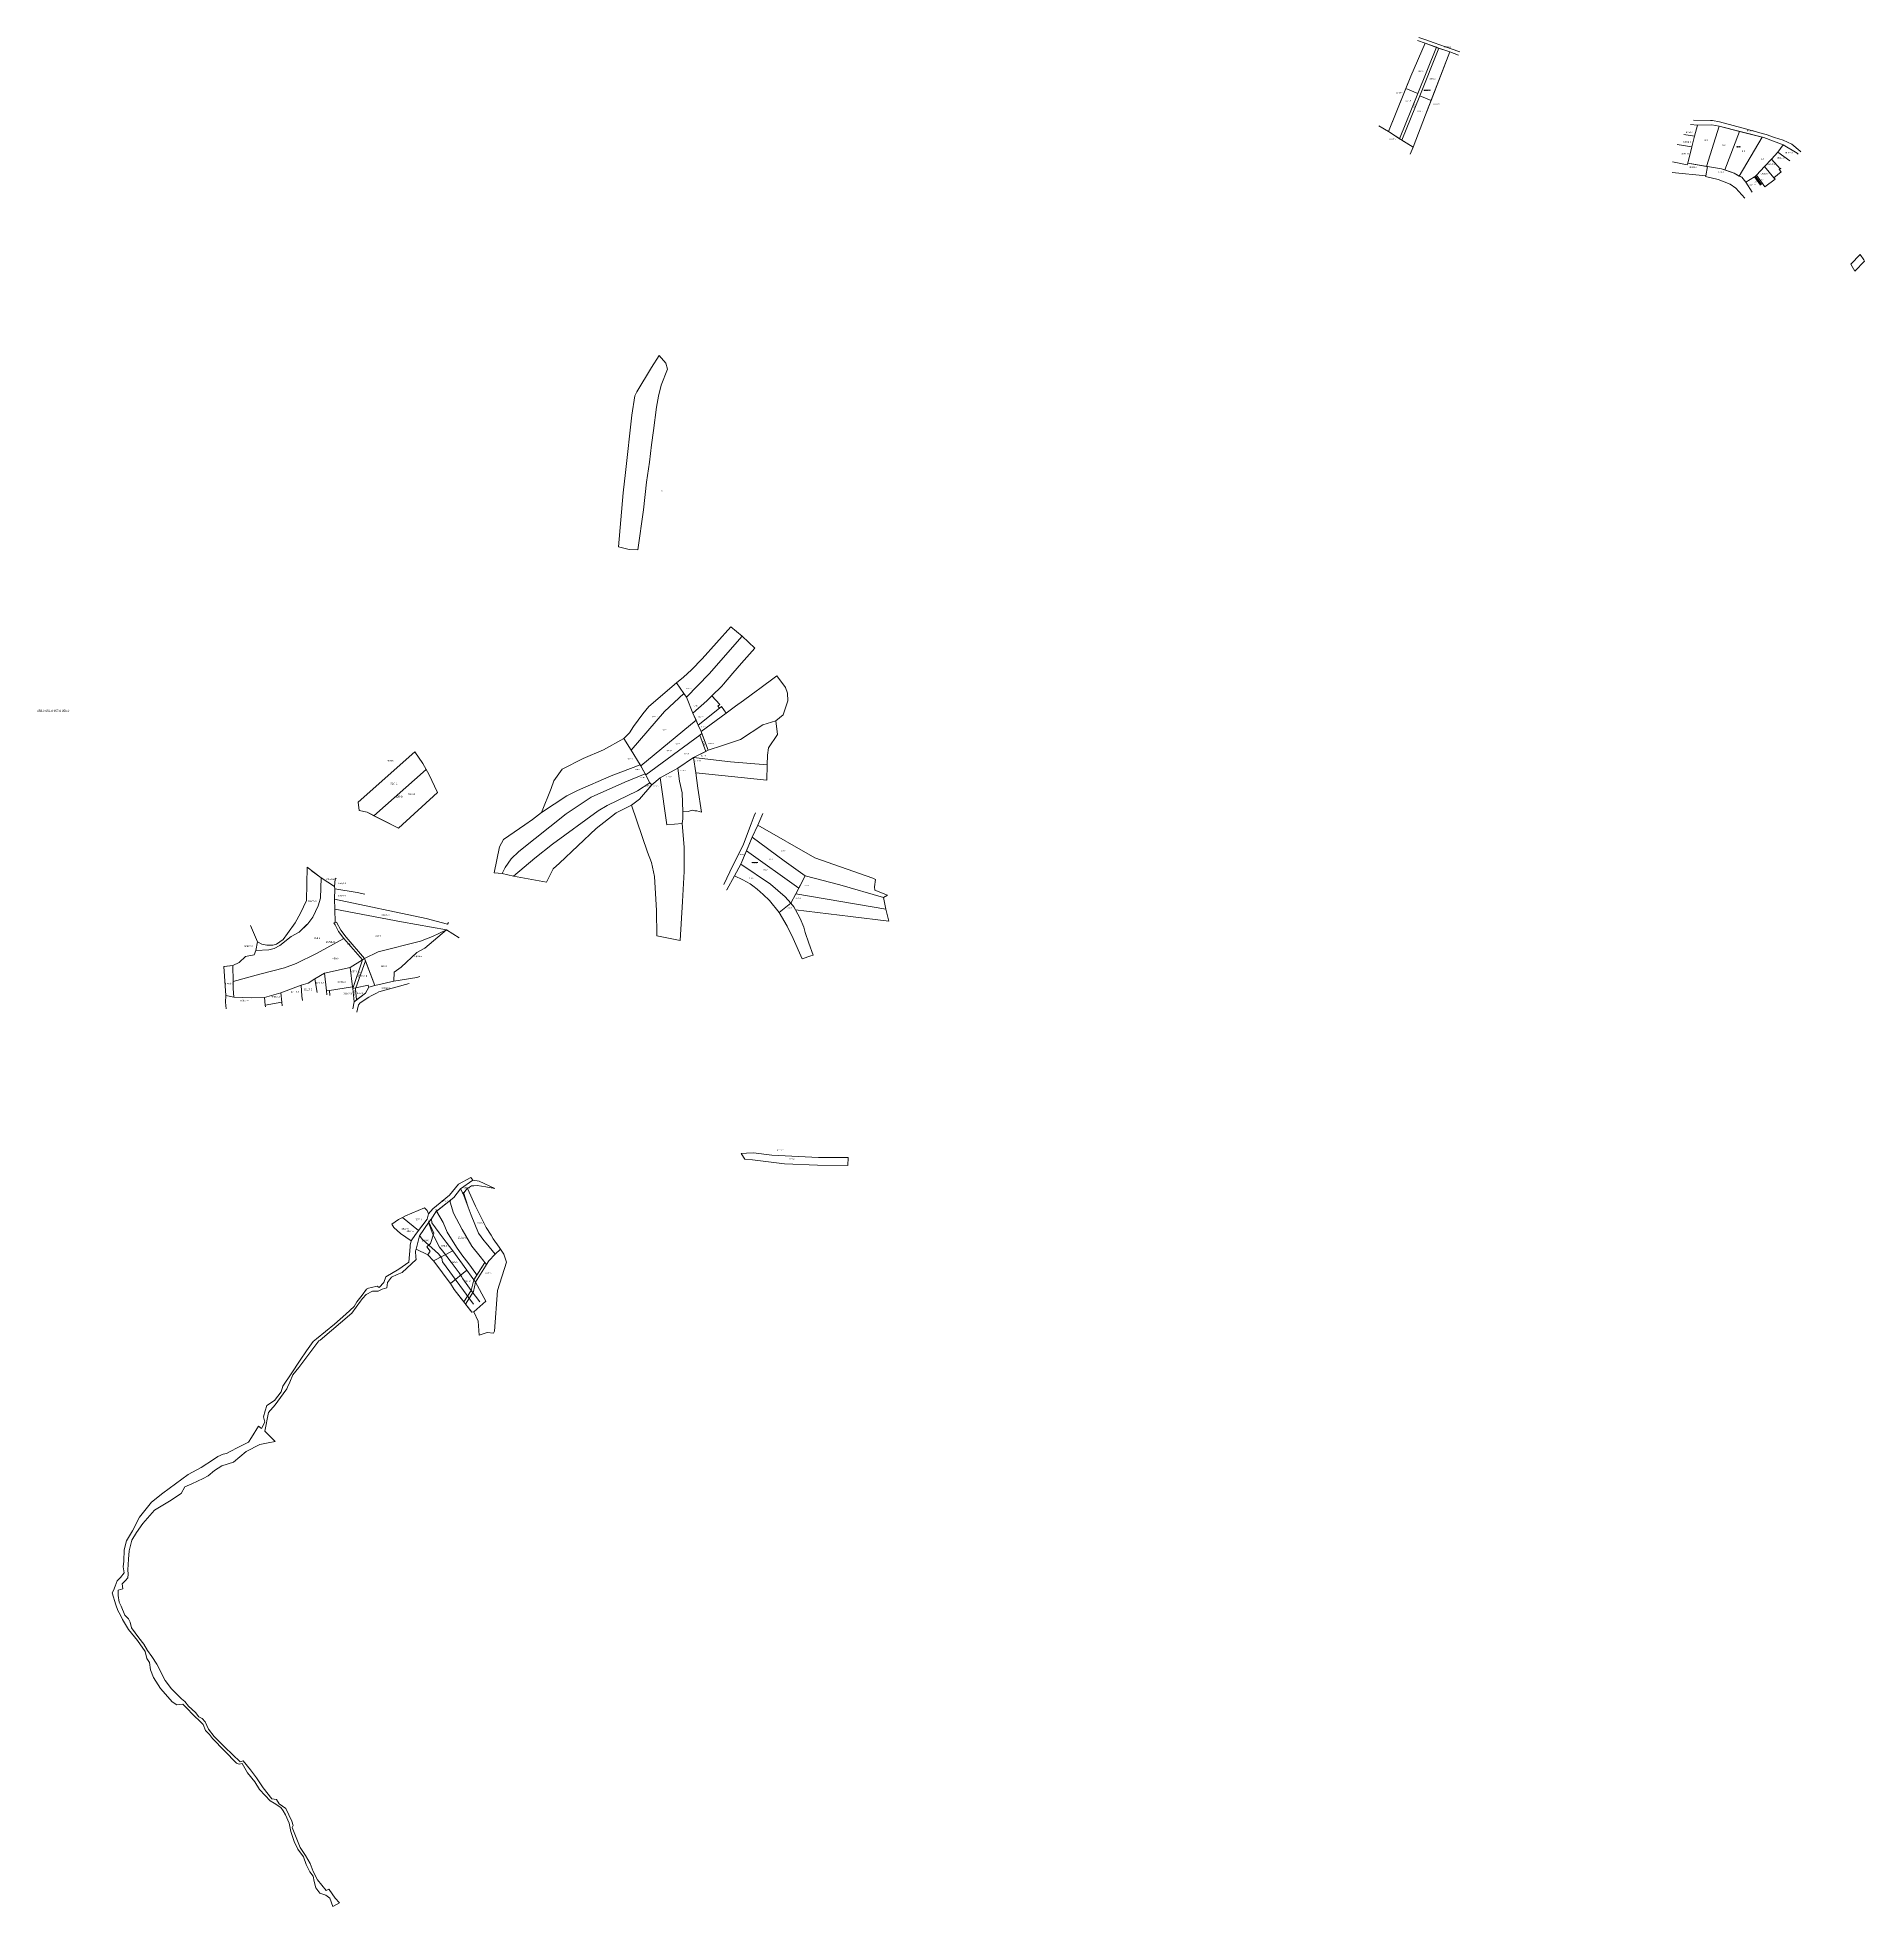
# Model space of a CAD drawing. Header units: metres. Extents: x 7509010 to 7511825, y 4688301 to 4691181.
import ezdxf
from ezdxf.enums import TextEntityAlignment as Align

# ---------------------------------------------------------------- set-up
doc = ezdxf.new("R2010")
doc.units = ezdxf.units.M
doc.layers.get('0').update_dxf_attribs({"lineweight": 0})
for name, color, linetype, lineweight in [('nr parc fqinj', 8, 'Continuous', 0), ('Nr Parceles Baze', 7, 'Continuous', 0), ('Nr-Ri', 1, 'Continuous', 0), ('Par-Re', 1, 'Continuous', 0), ('parc baze poligon', 7, 'Continuous', 0), ('parc fqinje', 8, 'Continuous', 0)]:
    doc.layers.add(name, color=color, linetype=linetype, lineweight=lineweight)
doc.styles.get("Standard").update_dxf_attribs({"font": 'arial.ttf'})

# ---------------------------------------------------------------- blocks, each defined once
blk = doc.blocks.new('ACMAP_ANN_TEMPLATE_PIN-SUN')
blk.add_attdef('PIN', text='', height=2).set_placement((366708.2, 310584.2), align=Align.MIDDLE)

msp = doc.modelspace()

# ---------------------------------------------------------------- linework, layer by layer
at = {"flags": 128}
for points in [[(7511818.8, 4690846.7), (7511824, 4690838.7), (7511825.5, 4690836.4), (7511810.6, 4690821.2), (7511804.4, 4690832), (7511818.8, 4690846.7)], [(7509679, 4689216.6), (7509669.4, 4689229.1)]]:
    msp.add_lwpolyline(points, dxfattribs=at)
at = {"layer": 'Par-Re', "flags": 128}
for points in [[(7511112.3, 4691023.1), (7511110.6, 4691024.2), (7511108.9, 4691025.3), (7511137.1, 4691094.8), (7511165.5, 4691166.2), (7511167.4, 4691165.5), (7511169.3, 4691164.9), (7511139.9, 4691091.2)], [(7511165.5, 4691166.2), (7511148, 4691172.3), (7511126.4, 4691121.5), (7511118.6, 4691102.4), (7511137.1, 4691094.8)], [(7511186.4, 4691158.9), (7511169.3, 4691164.9), (7511139.9, 4691091.2), (7511157.6, 4691084.3)], [(7511137.1, 4691094.8), (7511118.6, 4691102.4), (7511091.5, 4691036.4), (7511108.9, 4691025.3)], [(7511148.8, 4691061.8), (7511157.6, 4691084.3), (7511139.9, 4691091.2), (7511112.3, 4691023.1), (7511129.7, 4691012)], [(7511601.1, 4691044.5), (7511589.8, 4691046.7), (7511567.8, 4691046), (7511563.4, 4691029), (7511559.2, 4691012.6), (7511552.8, 4690987.7), (7511581.7, 4690982.5)], [(7511632.8, 4691036.5), (7511601.2, 4691044.5), (7511601.1, 4691044.5), (7511581.7, 4690982.5), (7511583.2, 4690982.2), (7511605, 4690978.9), (7511610, 4690977.1)], [(7511667.5, 4691027.7), (7511632.8, 4691036.5), (7511610, 4690977.1), (7511624.2, 4690971.9), (7511632.3, 4690967.7)], [(7511682.1, 4690993.9), (7511691.7, 4691004.3), (7511700.1, 4691015.7), (7511670.1, 4691027.1), (7511667.5, 4691027.7), (7511632.3, 4690967.7), (7511636.1, 4690965.8), (7511642.3, 4690958.5), (7511655.7, 4690966.4), (7511657.4, 4690967.4), (7511658.7, 4690968.9), (7511671.1, 4690982.2)], [(7509952.8, 4690526.9), (7509955.7, 4690553.6), (7509958.8, 4690575.7), (7509963.7, 4690611.3), (7509966.9, 4690628.5), (7509970.6, 4690645.6), (7509980.8, 4690670.1), (7509977.8, 4690679.5), (7509967.8, 4690691.1), (7509956.2, 4690672.7), (7509933.2, 4690635.2), (7509930.1, 4690629), (7509925.9, 4690599), (7509915.8, 4690510.6), (7509912.3, 4690479.7), (7509905.3, 4690396.3), (7509921.6, 4690392.1), (7509935, 4690391.8), (7509943.6, 4690453.3), (7509948.3, 4690495.7)], [(7509608.6, 4690053.3), (7509603.4, 4690062.5), (7509591.2, 4690080.3), (7509504.1, 4690002.8), (7509505.5, 4689989.8), (7509517.7, 4689987.3), (7509528.3, 4689981.8)], [(7509626.2, 4690017.6), (7509612.6, 4690046.1), (7509608.6, 4690053.3), (7509528.3, 4689981.8), (7509566, 4689962.5)], [(7510102.4, 4689927.8), (7510093.7, 4689907), (7510139.3, 4689876.3), (7510161.9, 4689857), (7510170.7, 4689847.2), (7510178.2, 4689861.5), (7510182.9, 4689870.3)], [(7510160.6, 4689912.2), (7510111.1, 4689948.7), (7510102.4, 4689927.8), (7510182.9, 4689870.3), (7510192.9, 4689889.2)], [(7509701.6, 4689290.2), (7509699, 4689293.5), (7509697.5, 4689295.2), (7509691.7, 4689302.4), (7509679.1, 4689318.6), (7509664, 4689344.2), (7509651, 4689369.2), (7509645.9, 4689386.6), (7509646.3, 4689389.5), (7509651.5, 4689393.5), (7509661.4, 4689406.9), (7509665.6, 4689399.2), (7509673.5, 4689378.4), (7509678, 4689366.5), (7509689.1, 4689338.4), (7509697.7, 4689327.2), (7509701, 4689323.3), (7509714.8, 4689306), (7509705.2, 4689296)], [(7509686.9, 4689273.9), (7509685.3, 4689276.3), (7509674.4, 4689291.4), (7509663.6, 4689305.4), (7509655.3, 4689317.2), (7509641.2, 4689340.1), (7509634.8, 4689354.8), (7509624.7, 4689372.7), (7509646.3, 4689389.5), (7509645.9, 4689386.6), (7509651, 4689369.2), (7509664, 4689344.2), (7509679.1, 4689318.6), (7509691.7, 4689302.4), (7509697.5, 4689295.2), (7509699, 4689293.5)], [(7509673.5, 4689378.4), (7509666, 4689401.3), (7509664.8, 4689400.7), (7509665.6, 4689399.2)], [(7509572.1, 4689362.8), (7509566, 4689359.6), (7509555.6, 4689352.2), (7509559.1, 4689347.1), (7509569.1, 4689338.3), (7509585.5, 4689326.6), (7509592.5, 4689336.4), (7509597.1, 4689342.6)], [(7509610.1, 4689359.9), (7509612.5, 4689368.4), (7509610.1, 4689373.3), (7509606.2, 4689377.4), (7509577, 4689365.3), (7509572.1, 4689362.8), (7509597.1, 4689342.6)], [(7509677.8, 4689250.3), (7509666.8, 4689232.5), (7509651.8, 4689252), (7509646.2, 4689260.8), (7509639.4, 4689269.9), (7509628.2, 4689285.1), (7509620.1, 4689296), (7509611.5, 4689305), (7509593.3, 4689314), (7509598.4, 4689334.7), (7509612.7, 4689355.5), (7509612.9, 4689355.8), (7509613.4, 4689352.4), (7509618.7, 4689338.3), (7509620.9, 4689332.7), (7509629.2, 4689317.2), (7509633.7, 4689311.5), (7509647.2, 4689293.7), (7509659.3, 4689277.4), (7509663.3, 4689271.6), (7509665.4, 4689268.4)], [(7509677.8, 4689250.3), (7509682.3, 4689266.4), (7509682.3, 4689266.4), (7509686.9, 4689273.9), (7509685.3, 4689276.3), (7509674.4, 4689291.4), (7509663.6, 4689305.4), (7509655.3, 4689317.2), (7509641.2, 4689340.1), (7509634.8, 4689354.8), (7509624.7, 4689372.7), (7509623.5, 4689371.7), (7509616.8, 4689360.7), (7509612.9, 4689355.8), (7509613.4, 4689352.4), (7509618.7, 4689338.3), (7509620.9, 4689332.7), (7509629.2, 4689317.2), (7509633.7, 4689311.5), (7509647.2, 4689293.7), (7509659.3, 4689277.4), (7509663.3, 4689271.6), (7509665.4, 4689268.4), (7509677.8, 4689250.3)]]:
    msp.add_lwpolyline(points, close=True, dxfattribs=at)
for points in [[(7511146.3, 4691099.9), (7511156.3, 4691099.9)], [(7511628, 4691012.8), (7511634.4, 4691012.8)], [(7509528.3, 4689981.8), (7509608.6, 4690053.3)], [(7510110.8, 4689909.8), (7510119.8, 4689909.8)], [(7509691.5, 4689232.9), (7509677.8, 4689250.3), (7509665.4, 4689268.4), (7509663.3, 4689271.6), (7509659.3, 4689277.4), (7509647.2, 4689293.7), (7509633.7, 4689311.5), (7509629.2, 4689317.2), (7509620.9, 4689332.7), (7509618.7, 4689338.3), (7509613.4, 4689352.4), (7509612.7, 4689357.6)], [(7509687, 4689273.7), (7509685.3, 4689276.3), (7509674.4, 4689291.4), (7509663.6, 4689305.4), (7509655.3, 4689317.2), (7509641.2, 4689340.1), (7509634.8, 4689354.8), (7509623.5, 4689374.8)], [(7509666.8, 4689232.5), (7509677.8, 4689250.3), (7509682.3, 4689266.4), (7509699, 4689293.5)], [(7509699, 4689293.5), (7509682.3, 4689266.4)], [(7509684.8, 4689263), (7509681.5, 4689248.7), (7509669.4, 4689229.1)]]:
    msp.add_lwpolyline(points, dxfattribs=at)
at = {"layer": 'Par-Re'}
msp.add_lwpolyline([(7510024.6, 4690129.4), (7510019.8, 4690140), (7510009.7, 4690164.8), (7510005.9, 4690170.1), (7509975.8, 4690142.7), (7509924.4, 4690083), (7509938.3, 4690060.5), (7509939.3, 4690058.8), (7510024.6, 4690129.4)], dxfattribs=at)
for points in [[(7510024.6, 4690129.4), (7509939.3, 4690058.8), (7509946.4, 4690046.7), (7509947.4, 4690044.7), (7510030.3, 4690106.3), (7510033.6, 4690108.7), (7510032.6, 4690111.6), (7510028, 4690121.7)], [(7510030.3, 4690106.3), (7509947.4, 4690044.7), (7509953.5, 4690032.8), (7509956.4, 4690029.5), (7509969.1, 4690040.2), (7509996.4, 4690055.3), (7510020.9, 4690071.8), (7510039.9, 4690081.1)], [(7510033.6, 4690108.7), (7510030.3, 4690106.3), (7510039.9, 4690081.1), (7510043.5, 4690082.8)]]:
    msp.add_lwpolyline(points, close=True, dxfattribs=at)
at = {"layer": 'Par-Re', "linetype": 'Continuous'}
for points in [[(7509320.4, 4689755.9), (7509310.6, 4689751.2), (7509311.2, 4689726.6), (7509311.2, 4689726.6), (7509352.3, 4689737.6), (7509390.4, 4689747.7), (7509408.6, 4689754.2), (7509439.5, 4689769.5), (7509482, 4689792.5), (7509473.7, 4689803.6), (7509468.3, 4689813.5), (7509466.6, 4689816.8), (7509468.6, 4689817.3), (7509468, 4689838), (7509467.6, 4689853.5), (7509467.8, 4689869.1), (7509467.6, 4689872.9), (7509447, 4689886.4), (7509446, 4689855), (7509442.5, 4689842.9), (7509433.8, 4689825.8), (7509426.5, 4689815.5), (7509424.5, 4689813.5), (7509413, 4689802.5), (7509400.9, 4689795.8), (7509383.4, 4689781.8), (7509374.3, 4689777.2), (7509366.1, 4689775), (7509346.1, 4689774.2), (7509343.7, 4689767.3), (7509330.5, 4689764.8)], [(7509468.6, 4689817.3), (7509468, 4689838)], [(7509311.2, 4689726.6), (7509352.3, 4689737.6), (7509390.4, 4689747.7), (7509408.6, 4689754.2), (7509439.5, 4689769.5), (7509482, 4689792.5)]]:
    msp.add_lwpolyline(points, dxfattribs=at)
for points in [[(7509599.8, 4689788.8), (7509618.7, 4689795.7), (7509639.8, 4689805.8), (7509639.8, 4689805.8), (7509570.9, 4689818.6), (7509468, 4689838), (7509468.6, 4689817.3), (7509470.5, 4689817.9), (7509477.2, 4689805.5), (7509485.2, 4689794.9), (7509513.8, 4689761.9), (7509534.5, 4689772.3)], [(7509482, 4689792.5), (7509510.4, 4689759.7), (7509491.7, 4689747.9), (7509452.2, 4689739.1), (7509437.3, 4689730.6), (7509426.8, 4689724), (7509416.2, 4689720.6), (7509384.9, 4689709.1), (7509359.5, 4689701.9), (7509340.2, 4689701.4), (7509312.3, 4689702.4), (7509311.5, 4689715.5), (7509311.2, 4689726.6), (7509352.3, 4689737.6), (7509390.4, 4689747.7), (7509408.6, 4689754.2), (7509439.5, 4689769.5)], [(7509570.2, 4689748.7), (7509594.1, 4689771.1), (7509606.5, 4689777.9), (7509639.8, 4689805.8), (7509618.7, 4689795.7), (7509599.8, 4689788.8), (7509534.5, 4689772.3), (7509513.8, 4689761.9), (7509529.8, 4689720.1), (7509559, 4689726.9), (7509559.4, 4689740.6)], [(7509510.4, 4689759.7), (7509491.7, 4689747.9), (7509495.2, 4689718), (7509495.5, 4689715.8)], [(7509515.3, 4689758.1), (7509513.8, 4689761.9), (7509510.4, 4689759.8), (7509495.5, 4689715.8), (7509500.1, 4689716.7)], [(7509515.3, 4689758.1), (7509500.1, 4689716.7), (7509519.4, 4689720.7), (7509519.5, 4689720.5), (7509520.2, 4689717.7), (7509529.8, 4689720.1)], [(7509499.6, 4689715.3), (7509500.1, 4689716.7), (7509495.5, 4689715.8), (7509497.5, 4689695.3), (7509501.3, 4689698.1)], [(7509520.2, 4689717.7), (7509519.5, 4689720.5), (7509519.4, 4689720.7), (7509500.1, 4689716.7), (7509499.6, 4689715.3), (7509501.3, 4689698.1), (7509515.1, 4689708.5)]]:
    msp.add_lwpolyline(points, close=True, dxfattribs=at)
at = {"layer": 'Par-Re', "elevation": 654.4, "flags": 128}
msp.add_lwpolyline([(7509598.5, 4689334.8), (7509602.5, 4689329.2), (7509627.8, 4689306.7), (7509633.1, 4689299.8), (7509634, 4689294.2), (7509681.7, 4689229)], dxfattribs=at)
at = {"layer": 'parc baze poligon'}
for points in [[(7511186.4, 4691158.9), (7511148.8, 4691061.8), (7511129.7, 4691012), (7511110.6, 4691024.2), (7511091.5, 4691036.4), (7511126.4, 4691121.5), (7511148, 4691172.3), (7511167.4, 4691165.5)], [(7509495.5, 4689715.8), (7509495.2, 4689718), (7509491.7, 4689747.9), (7509452.2, 4689739.1), (7509437.3, 4689730.6), (7509426.8, 4689724), (7509416.2, 4689720.6), (7509384.9, 4689709.1), (7509359.5, 4689701.9), (7509340.2, 4689701.4), (7509312.3, 4689702.4), (7509311.5, 4689715.5), (7509311.2, 4689726.6), (7509310.6, 4689751.2), (7509320.4, 4689755.9), (7509330.5, 4689764.8), (7509343.7, 4689767.3), (7509346.1, 4689774.2), (7509366.1, 4689775), (7509374.3, 4689777.2), (7509383.4, 4689781.8), (7509400.9, 4689795.8), (7509413, 4689802.5), (7509426.5, 4689815.5), (7509433.8, 4689825.8), (7509442.5, 4689842.9), (7509446, 4689855), (7509447, 4689886.4), (7509467.6, 4689872.9), (7509467.8, 4689869.1), (7509467.6, 4689853.5), (7509468, 4689838), (7509570.9, 4689818.6), (7509639.8, 4689805.8), (7509606.5, 4689777.9), (7509594.1, 4689771.1), (7509570.2, 4689748.7), (7509559.4, 4689740.6), (7509559, 4689726.9), (7509529.8, 4689720.1), (7509520.2, 4689717.7), (7509515.1, 4689708.5), (7509497.5, 4689695.3)], [(7509651.5, 4689393.5), (7509661.4, 4689406.9), (7509665.6, 4689399.2), (7509673.5, 4689378.4), (7509678, 4689366.5), (7509689.1, 4689338.4), (7509697.7, 4689327.2), (7509701, 4689323.3), (7509714.8, 4689306), (7509705.2, 4689296), (7509684.8, 4689263), (7509671.3, 4689281.5), (7509649.6, 4689311.6), (7509639.4, 4689324.7), (7509628.5, 4689339), (7509617.3, 4689354.5), (7509616.8, 4689360.7), (7509623.5, 4689371.7)]]:
    msp.add_lwpolyline(points, close=True, dxfattribs=at)
for points in [[(7509946.4, 4690046.7), (7509938.3, 4690060.5), (7509924.4, 4690083), (7509975.8, 4690142.7), (7510005.9, 4690170.1), (7510009.7, 4690164.8), (7510019.8, 4690140), (7510028, 4690121.7), (7510032.6, 4690111.6), (7510043.5, 4690082.8), (7510020.9, 4690071.8), (7509996.4, 4690055.3), (7509969.1, 4690040.2), (7509956.4, 4690029.5), (7509953.5, 4690032.8), (7509946.4, 4690046.7)], [(7509626.2, 4690017.6), (7509566, 4689962.5), (7509517.7, 4689987.3), (7509505.5, 4689989.8), (7509504.1, 4690002.8), (7509591.2, 4690080.3), (7509603.4, 4690062.5), (7509612.6, 4690046.1), (7509626.2, 4690017.6)], [(7510160.6, 4689912.2), (7510192.9, 4689889.2), (7510178.2, 4689861.5), (7510170.7, 4689847.2), (7510161.9, 4689857), (7510139.3, 4689876.3), (7510093.7, 4689907), (7510111.1, 4689948.7), (7510160.6, 4689912.2)], [(7510093.9, 4689461.1), (7510102.4, 4689462), (7510113, 4689462.2), (7510141.3, 4689458.7), (7510213.1, 4689455.4), (7510259.1, 4689455.4), (7510258.5, 4689442.9), (7510211.8, 4689443.4), (7510161.1, 4689445.3), (7510111.7, 4689451.7), (7510099.8, 4689452.6), (7510093.9, 4689461.1)]]:
    msp.add_lwpolyline(points, dxfattribs=at)
at = {"layer": 'parc fqinje'}
for points in [[(7511136.5, 4691176.8), (7511148, 4691172.3), (7511126.4, 4691121.5), (7511091.5, 4691036.4), (7511077, 4691045)], [(7511199.7, 4691154.1), (7511186.4, 4691158.9), (7511167.4, 4691165.5), (7511148, 4691172.3), (7511136.5, 4691176.8)], [(7511138.5, 4691181.4), (7511147.5, 4691177.9), (7511162.1, 4691172.9), (7511188.5, 4691163.6), (7511201.5, 4691159)], [(7511125, 4691001.3), (7511129.7, 4691012), (7511148.8, 4691061.8), (7511186.4, 4691158.9), (7511199.7, 4691154.1)], [(7511561.7, 4691053.8), (7511587.8, 4691053.2), (7511591.1, 4691053.1), (7511601.8, 4691051.3), (7511622.8, 4691045.6), (7511636.1, 4691042), (7511671.6, 4691032.3), (7511673.7, 4691031.6), (7511686.8, 4691027.2), (7511699.8, 4691022.8), (7511713.4, 4691017), (7511726.2, 4691006.1), (7511727.3, 4691005)], [(7511077, 4691045), (7511091.5, 4691036.4), (7511110.6, 4691024.2), (7511129.7, 4691012), (7511125, 4691001.3)], [(7511546.9, 4691031.5), (7511563.4, 4691029), (7511559.2, 4691012.6), (7511536.8, 4691016.1)], [(7511557.2, 4691047), (7511567.8, 4691046), (7511563.4, 4691029), (7511546.9, 4691031.5)], [(7511723.2, 4691001.6), (7511721.6, 4691003.2), (7511700.1, 4691015.7), (7511670.1, 4691027.1), (7511601.2, 4691044.5), (7511589.8, 4691046.7), (7511567.8, 4691046), (7511557.2, 4691047)], [(7511536.8, 4691016.1), (7511559.2, 4691012.6), (7511552.8, 4690987.7), (7511552.1, 4690984.9), (7511529.3, 4690989.4)], [(7511696.5, 4690979.5), (7511696.3, 4690979.7), (7511695.1, 4690978.6), (7511682.1, 4690993.9), (7511691.7, 4691004.3), (7511710.3, 4690991)], [(7511710.3, 4690991), (7511691.7, 4691004.3), (7511700.1, 4691015.7), (7511721.6, 4691003.2), (7511723.2, 4691001.6)], [(7511529.3, 4690989.4), (7511552.1, 4690984.9), (7511552.8, 4690987.7), (7511583.2, 4690982.2), (7511580.6, 4690967.9), (7511528.8, 4690973.4)], [(7511641, 4690933.6), (7511627, 4690949.2), (7511618.4, 4690955.4), (7511599.7, 4690962.2), (7511580.4, 4690966.8), (7511580.6, 4690967.9), (7511583.2, 4690982.2), (7511605, 4690978.9), (7511624.2, 4690971.9), (7511636.1, 4690965.8), (7511642.3, 4690958.5), (7511652.1, 4690942.8)], [(7511652.1, 4690942.8), (7511642.3, 4690958.5), (7511655.7, 4690966.4), (7511665.1, 4690953.5)], [(7511665.1, 4690953.5), (7511655.7, 4690966.4), (7511657.4, 4690967.4), (7511666.7, 4690954.8)], [(7511666.7, 4690954.8), (7511657.4, 4690967.4), (7511658.7, 4690968.9), (7511668.2, 4690956.1)], [(7510067.2, 4689875.7), (7510076.7, 4689895.2), (7510097.9, 4689938), (7510109.7, 4689969.6), (7510114.2, 4689981.8), (7510116, 4689986.6)], [(7510127.6, 4689985.1), (7510119.7, 4689967.6), (7510111.1, 4689948.7), (7510093.7, 4689907), (7510084, 4689889.1), (7510071.8, 4689867.9), (7510071.6, 4689867.6)], [(7509469.8, 4689885.5), (7509468.7, 4689884.3), (7509467.6, 4689872.9), (7509447, 4689886.4), (7509431.7, 4689897.7)], [(7509514.1, 4689861), (7509502.2, 4689863.8), (7509467.8, 4689869.1), (7509467.6, 4689872.9), (7509468.7, 4689884.3), (7509469.8, 4689885.5)], [(7509659.4, 4689793.9), (7509639.8, 4689805.8), (7509570.9, 4689818.6), (7509468, 4689838), (7509467.6, 4689853.5), (7509608.5, 4689823.7), (7509641.8, 4689814.9), (7509643, 4689817.4)], [(7509337.9, 4689812.9), (7509348.8, 4689787.4), (7509346.1, 4689774.2), (7509343.7, 4689767.3), (7509330.5, 4689764.8), (7509320.4, 4689755.9), (7509310.6, 4689751.2), (7509297.7, 4689749.6)], [(7509599.1, 4689734.1), (7509594.4, 4689732.4), (7509559, 4689726.9), (7509559.4, 4689740.6), (7509570.2, 4689748.7), (7509594.1, 4689771.1), (7509606.5, 4689777.9), (7509639.8, 4689805.8), (7509659.4, 4689793.9)], [(7509418, 4689697.3), (7509417.3, 4689703.6), (7509416.2, 4689720.6), (7509426.8, 4689724), (7509437.3, 4689730.6), (7509440.6, 4689709.4)], [(7509440.6, 4689709.4), (7509437.3, 4689730.6), (7509452.2, 4689739.1), (7509455.2, 4689712), (7509455.8, 4689705.8)], [(7509495.8, 4689684.3), (7509497.5, 4689695.3), (7509515.1, 4689708.5), (7509520.2, 4689717.7), (7509529.8, 4689720.1), (7509559, 4689726.9), (7509594.4, 4689732.4), (7509599.1, 4689734.1)], [(7509300.5, 4689684.3), (7509299.6, 4689694.8), (7509299.9, 4689704.7), (7509312.3, 4689702.4), (7509340.2, 4689701.4), (7509359.5, 4689701.9), (7509360.8, 4689689.9), (7509361.1, 4689687.4)], [(7509387, 4689688.7), (7509386.3, 4689694.4), (7509384.9, 4689709.1), (7509416.2, 4689720.6), (7509417.3, 4689703.6), (7509418, 4689697.3)], [(7509460.2, 4689704.8), (7509459.5, 4689712.8), (7509495.2, 4689718), (7509495.5, 4689715.8), (7509497.5, 4689695.3), (7509495.8, 4689684.3)], [(7509582.6, 4689723.4), (7509535.8, 4689710.6), (7509532, 4689708.6), (7509528.2, 4689706.6), (7509524.1, 4689704.4), (7509520.1, 4689702.3), (7509507.1, 4689693.6), (7509504.4, 4689690.4), (7509502.9, 4689683.8), (7509501.6, 4689679.4)], [(7509598.4, 4689334.7), (7509612.7, 4689355.5), (7509620.6, 4689338.6), (7509615.6, 4689322.8), (7509609.6, 4689317.6), (7509614.9, 4689310.8), (7509611.5, 4689305), (7509593.3, 4689314), (7509598.4, 4689334.7)], [(7509649.6, 4689311.6), (7509620.1, 4689296), (7509611.5, 4689305), (7509614.9, 4689310.8), (7509609.6, 4689317.6), (7509615.6, 4689322.8), (7509620.6, 4689338.6), (7509612.7, 4689355.5), (7509616.8, 4689360.7), (7509617.3, 4689354.5), (7509628.5, 4689339), (7509639.4, 4689324.7), (7509649.6, 4689311.6)], [(7509649.6, 4689311.6), (7509671.3, 4689281.5), (7509646.2, 4689260.8), (7509639.4, 4689269.9), (7509628.2, 4689285.1), (7509620.1, 4689296), (7509649.6, 4689311.6)], [(7509646.2, 4689260.8), (7509671.3, 4689281.5), (7509684.8, 4689263), (7509700.9, 4689233.6), (7509682.1, 4689217.4), (7509679, 4689216.6), (7509651.8, 4689252), (7509646.2, 4689260.8)]]:
    msp.add_lwpolyline(points, dxfattribs=at)
for points in [[(7511695.1, 4690978.6), (7511693.9, 4690977.6), (7511696.9, 4690974), (7511685.7, 4690964.8), (7511671.1, 4690982.2), (7511682.1, 4690993.9), (7511695.1, 4690978.6)], [(7511687.4, 4690962.8), (7511671.9, 4690951.1), (7511658.7, 4690968.9), (7511671.1, 4690982.2), (7511685.7, 4690964.8), (7511687.4, 4690962.8)], [(7510095.9, 4690258.8), (7510044.6, 4690200.8), (7510009.7, 4690164.8), (7510005.9, 4690170.1), (7509994.7, 4690186.7), (7510005.3, 4690195.2), (7510017.7, 4690206.5), (7510034, 4690223.8), (7510078.2, 4690273), (7510095.9, 4690258.8)], [(7510115, 4690239.9), (7510094.9, 4690216.9), (7510081.4, 4690201.6), (7510066.8, 4690184.8), (7510064.1, 4690181.7), (7510048.8, 4690166.7), (7510041.1, 4690159.1), (7510019.8, 4690140), (7510009.7, 4690164.8), (7510044.6, 4690200.8), (7510095.9, 4690258.8), (7510115, 4690239.9)], [(7509994.7, 4690186.7), (7510005.9, 4690170.1), (7509975.8, 4690142.7), (7509924.4, 4690083), (7509913.4, 4690100.7), (7509922, 4690109.4), (7509928, 4690119.2), (7509942.7, 4690138.7), (7509952, 4690150.2), (7509994.7, 4690186.7)], [(7510158.9, 4690137.5), (7510147.8, 4690128), (7510127.3, 4690121.8), (7510093, 4690099.6), (7510065.4, 4690090), (7510043.5, 4690082.8), (7510032.6, 4690111.6), (7510071.2, 4690140.1), (7510085.4, 4690150.6), (7510097.7, 4690159.7), (7510119.1, 4690175.5), (7510120.6, 4690176.6), (7510149.3, 4690197.6), (7510162.6, 4690179.3), (7510165.7, 4690170.7), (7510165.8, 4690159.1), (7510158.9, 4690137.5)], [(7510048.8, 4690166.7), (7510061.4, 4690153.1), (7510058.4, 4690150.5), (7510060.6, 4690147.5), (7510028, 4690121.7), (7510019.8, 4690140), (7510041.1, 4690159.1), (7510048.8, 4690166.7)], [(7510043.5, 4690082.8), (7510065.4, 4690090), (7510093, 4690099.6), (7510127.3, 4690121.8), (7510147.8, 4690128), (7510150.2, 4690107.1), (7510136.2, 4690086.3), (7510134.8, 4690075), (7510134.4, 4690060.2), (7510077.8, 4690065.1), (7510020.9, 4690071.8), (7510043.5, 4690082.8)], [(7510028, 4690121.7), (7510060.6, 4690147.5), (7510063.6, 4690150.3), (7510071.2, 4690140.1), (7510032.6, 4690111.6), (7510028, 4690121.7)], [(7509938.3, 4690060.5), (7509893.6, 4690043.4), (7509841.7, 4690020.7), (7509825.7, 4690012.8), (7509786.2, 4689986.9), (7509801.5, 4690023.6), (7509805.6, 4690035.9), (7509818.3, 4690053.8), (7509850.7, 4690070.3), (7509881.9, 4690083.5), (7509913.4, 4690100.7), (7509924.4, 4690083), (7509938.3, 4690060.5)], [(7510004.2, 4689987.8), (7510003.1, 4690017.1), (7509999.2, 4690035.1), (7509996.4, 4690055.3), (7510020.9, 4690071.8), (7510024.2, 4690048.2), (7510027.5, 4690024.6), (7510032.9, 4689987.3), (7510025.6, 4689989.5), (7510022.8, 4689989.5), (7510018.8, 4689990.7), (7510012.7, 4689988.4), (7510004.2, 4689987.8)], [(7510024.2, 4690048.2), (7510020.9, 4690071.8), (7510077.8, 4690065.1), (7510134.4, 4690060.2), (7510133.7, 4690036.9), (7510079, 4690042.5), (7510024.2, 4690048.2)], [(7509725.6, 4689892.7), (7509713.6, 4689893.8), (7509721.8, 4689933.9), (7509728.1, 4689945.1), (7509760.7, 4689968), (7509772.6, 4689976.3), (7509786.2, 4689986.9), (7509825.7, 4690012.8), (7509841.7, 4690020.7), (7509893.6, 4690043.4), (7509938.3, 4690060.5), (7509946.4, 4690046.7), (7509914.9, 4690033.4), (7509862.8, 4690010.4), (7509824.5, 4689984.6), (7509751.6, 4689926.8), (7509739.7, 4689915.3), (7509730.6, 4689902), (7509725.6, 4689892.7)], [(7509743.4, 4689888.6), (7509725.6, 4689892.7), (7509730.6, 4689902), (7509739.7, 4689915.3), (7509751.6, 4689926.8), (7509824.5, 4689984.6), (7509862.8, 4690010.4), (7509914.9, 4690033.4), (7509946.4, 4690046.7), (7509953.5, 4690032.8), (7509934.4, 4690020.4), (7509903.8, 4690005.6), (7509887.6, 4689997.5), (7509873.8, 4689989.4), (7509803.5, 4689938.3), (7509776.1, 4689916.3), (7509743.4, 4689888.6)], [(7510003.4, 4689969.7), (7509979.8, 4689967.7), (7509969.1, 4690040.2), (7509996.4, 4690055.3), (7509999.2, 4690035.1), (7510003.1, 4690017.1), (7510004.2, 4689987.8), (7510004.2, 4689977.2), (7510003.4, 4689969.7)], [(7509794.1, 4689879.7), (7509743.4, 4689888.6), (7509776.1, 4689916.3), (7509803.5, 4689938.3), (7509873.8, 4689989.4), (7509887.6, 4689997.5), (7509903.8, 4690005.6), (7509934.4, 4690020.4), (7509953.5, 4690032.8), (7509956.4, 4690029.5), (7509937.3, 4690007.5), (7509925.3, 4689998.4), (7509901.5, 4689986.2), (7509870.7, 4689962.4), (7509814.2, 4689909), (7509804.6, 4689900.1), (7509794.1, 4689879.7)], [(7509925.3, 4689998.4), (7509937.3, 4690007.5), (7509956.4, 4690029.5), (7509969.1, 4690040.2), (7509979.8, 4689967.7), (7510003.4, 4689969.7), (7510006.2, 4689933.2), (7510006.2, 4689896.1), (7510003.9, 4689849.6), (7510000.1, 4689789.4), (7509964.1, 4689796.6), (7509963.8, 4689835.9), (7509960.4, 4689888.1), (7509955.8, 4689910), (7509950, 4689925.5), (7509925.3, 4689998.4)], [(7510192.9, 4689889.2), (7510160.6, 4689912.2), (7510111.1, 4689948.7), (7510119.7, 4689967.6), (7510207.9, 4689917.2), (7510296.8, 4689885.6), (7510301.4, 4689883.7), (7510299.6, 4689872.1), (7510300, 4689867), (7510319.4, 4689859.7), (7510313.5, 4689855.7), (7510246.4, 4689875.2), (7510192.9, 4689889.2)], [(7509346.1, 4689774.2), (7509348.8, 4689787.4), (7509355.3, 4689784.2), (7509362.9, 4689782.3), (7509372.4, 4689782.6), (7509378, 4689783.9), (7509388.3, 4689791), (7509395.1, 4689800.2), (7509407, 4689816.7), (7509414.8, 4689831.8), (7509424.1, 4689851.2), (7509425.4, 4689902.4), (7509447, 4689886.4), (7509446, 4689855), (7509442.5, 4689842.9), (7509433.8, 4689825.8), (7509426.5, 4689815.5), (7509413, 4689802.5), (7509400.9, 4689795.8), (7509383.4, 4689781.8), (7509374.3, 4689777.2), (7509366.1, 4689775), (7509346.1, 4689774.2)], [(7510152.6, 4689832.8), (7510137.6, 4689851.5), (7510127.9, 4689860.6), (7510118.7, 4689868.5), (7510112.2, 4689873.6), (7510108.2, 4689876.7), (7510096.8, 4689882.9), (7510084, 4689889.1), (7510093.7, 4689907), (7510139.3, 4689876.3), (7510161.9, 4689857), (7510170.7, 4689847.2), (7510152.6, 4689832.8)], [(7510178.2, 4689861.5), (7510192.9, 4689889.2), (7510246.4, 4689875.2), (7510313.5, 4689855.7), (7510317.2, 4689838.1), (7510178.2, 4689861.5)], [(7510201.3, 4689765.8), (7510188.1, 4689761.4), (7510174.3, 4689792.6), (7510164.8, 4689811.7), (7510152.6, 4689832.8), (7510170.7, 4689847.2), (7510175.4, 4689841.4), (7510177.7, 4689836.7), (7510185.2, 4689823.3), (7510190.8, 4689810.3), (7510192.6, 4689801.9), (7510198.3, 4689785.3), (7510205, 4689767.2), (7510201.3, 4689765.8)], [(7510177.7, 4689836.7), (7510175.4, 4689841.4), (7510170.7, 4689847.2), (7510178.2, 4689861.5), (7510317.2, 4689838.1), (7510321.9, 4689819.6), (7510262.7, 4689826.7), (7510177.7, 4689836.7)], [(7509299.9, 4689704.7), (7509296.9, 4689749.5), (7509310.6, 4689751.2), (7509311.2, 4689726.6), (7509311.5, 4689715.5), (7509312.3, 4689702.4), (7509299.9, 4689704.7)], [(7509491.7, 4689747.9), (7509495.2, 4689718), (7509459.5, 4689712.8), (7509455.2, 4689712), (7509452.2, 4689739.1), (7509491.7, 4689747.9)], [(7509359.5, 4689701.9), (7509384.9, 4689709.1), (7509386.3, 4689694.4), (7509360.8, 4689689.9), (7509359.5, 4689701.9)], [(7509464.9, 4688300.7), (7509460.1, 4688313.7), (7509454.1, 4688318.6), (7509444.7, 4688321.6), (7509438.6, 4688329.8), (7509436.2, 4688339.6), (7509434.8, 4688347.4), (7509429.4, 4688354.3), (7509423.6, 4688365.7), (7509419.8, 4688377.6), (7509411, 4688389.1), (7509405.4, 4688401.3), (7509400, 4688416.7), (7509397.7, 4688429.2), (7509392.1, 4688442.3), (7509388.2, 4688448.5), (7509384.9, 4688453.3), (7509374.5, 4688459.9), (7509368.3, 4688463.6), (7509360.4, 4688471.8), (7509352.1, 4688481.3), (7509344.9, 4688493), (7509333.3, 4688506.8), (7509325.1, 4688521.3), (7509320.7, 4688520.1), (7509316.6, 4688521.8), (7509279.5, 4688559.8), (7509274.9, 4688565.8), (7509268.6, 4688572.3), (7509265, 4688581.6), (7509260.7, 4688585.4), (7509250.2, 4688595.6), (7509239.1, 4688607), (7509233.6, 4688612.5), (7509224.7, 4688611.8), (7509217.5, 4688616.3), (7509203.6, 4688632.1), (7509199.3, 4688636.7), (7509188.7, 4688653.8), (7509183.7, 4688665.4), (7509182.4, 4688676.8), (7509178.3, 4688682.9), (7509175.7, 4688693.8), (7509163.9, 4688711), (7509150, 4688728), (7509140.9, 4688743.4), (7509137.5, 4688750), (7509133.3, 4688757.2), (7509130.2, 4688765.9), (7509124.7, 4688784.5), (7509127, 4688787.8), (7509129.6, 4688794.6), (7509132.6, 4688802.7), (7509137.5, 4688808), (7509143.4, 4688815.1), (7509141.7, 4688824.4), (7509142.8, 4688833.3), (7509143.5, 4688850.5), (7509146.7, 4688864.5), (7509156.2, 4688879.7), (7509166.8, 4688900.7), (7509185.5, 4688924.1), (7509203.1, 4688937.8), (7509242.1, 4688966.5), (7509262, 4688977.5), (7509281.1, 4688989.9), (7509287.6, 4688994.2), (7509295.8, 4688997.8), (7509300.9, 4688999), (7509307.7, 4689002.5), (7509317.6, 4689007.8), (7509334.9, 4689016.4), (7509339.4, 4689023.5), (7509350.4, 4689041), (7509354.9, 4689037.6), (7509359.9, 4689047.4), (7509358.2, 4689055.5), (7509360.6, 4689064.9), (7509363.2, 4689072.9), (7509375, 4689080.8), (7509385, 4689094.2), (7509388, 4689102.6), (7509400.6, 4689121.9), (7509414.5, 4689142.9), (7509424.5, 4689157.1), (7509434.6, 4689171.4), (7509439.7, 4689175.9), (7509467.2, 4689198.2), (7509485, 4689213.5), (7509497.8, 4689225.6), (7509502, 4689232.6), (7509510.2, 4689243.1), (7509516.5, 4689252.1), (7509520, 4689254), (7509524.7, 4689254.9), (7509533.3, 4689256.7), (7509536.4, 4689254.8), (7509543.7, 4689262.7), (7509546.8, 4689271.4), (7509566.6, 4689283), (7509582.2, 4689294.1), (7509583.9, 4689317.3), (7509583.8, 4689320), (7509585.5, 4689326.6), (7509592.5, 4689336.4), (7509610.1, 4689359.9), (7509612.5, 4689368.4), (7509618.9, 4689376.2), (7509644.6, 4689397), (7509658.6, 4689414.2), (7509677.5, 4689424.2), (7509680.5, 4689420.1), (7509661.4, 4689406.9), (7509651.5, 4689393.5), (7509623.5, 4689371.7), (7509616.8, 4689360.7), (7509612.7, 4689355.5), (7509598.4, 4689334.7), (7509593.3, 4689314), (7509592.9, 4689312.9), (7509592.1, 4689311), (7509592.9, 4689301.8), (7509593.3, 4689298), (7509571.9, 4689277.9), (7509564.1, 4689274.7), (7509555.2, 4689270.8), (7509549.3, 4689262.3), (7509547.9, 4689254.4), (7509541.1, 4689252.2), (7509534.8, 4689249.2), (7509529.3, 4689249.2), (7509526.1, 4689249.4), (7509516.1, 4689244.3), (7509510.5, 4689238), (7509507.3, 4689233.6), (7509494.2, 4689215.4), (7509445.3, 4689173.9), (7509443.3, 4689172.8), (7509429.5, 4689154.1), (7509412.4, 4689131.8), (7509403.1, 4689120.4), (7509398.5, 4689109), (7509395, 4689101.3), (7509393.8, 4689098.5), (7509388.1, 4689091), (7509376.1, 4689073.8), (7509365.8, 4689062.4), (7509360.2, 4689033.3), (7509375.8, 4689017.6), (7509365.3, 4689015.4), (7509352.3, 4689013), (7509331.1, 4689002.2), (7509311.7, 4688985.7), (7509293.7, 4688980.2), (7509282.6, 4688972.8), (7509272.8, 4688964.7), (7509264.9, 4688960.3), (7509247.8, 4688952.3), (7509236.7, 4688947.9), (7509231.1, 4688937.6), (7509213, 4688925.7), (7509189.9, 4688911.9), (7509172, 4688890.9), (7509162.3, 4688877.5), (7509155.1, 4688865.2), (7509151, 4688849), (7509150, 4688836.3), (7509148.7, 4688819.6), (7509149.5, 4688813), (7509148.7, 4688807.3), (7509145.6, 4688803.1), (7509140.2, 4688798), (7509141.3, 4688790.7), (7509134.3, 4688788.2), (7509134.2, 4688780.1), (7509135.6, 4688770.1), (7509138.5, 4688763.9), (7509144.4, 4688750), (7509149.8, 4688744.1), (7509152.6, 4688739.2), (7509154.4, 4688730.2), (7509165.9, 4688715), (7509173.5, 4688705.2), (7509179.2, 4688695.5), (7509186, 4688686.1), (7509193.6, 4688674.6), (7509206.5, 4688649.2), (7509216.2, 4688636.6), (7509231.6, 4688620.8), (7509236.8, 4688616.8), (7509242.5, 4688609.6), (7509253, 4688599.9), (7509258.4, 4688593.2), (7509263.5, 4688590.4), (7509268.3, 4688585.6), (7509273.3, 4688574.2), (7509282, 4688562.7), (7509298.5, 4688546.5), (7509322.3, 4688524), (7509326.8, 4688525.4), (7509338.2, 4688511.4), (7509347.2, 4688499.3), (7509357.6, 4688483.6), (7509370.9, 4688466.8), (7509377.8, 4688465.7), (7509382.4, 4688459.2), (7509392.5, 4688452), (7509401.5, 4688432.3), (7509403.7, 4688425.5), (7509402, 4688422.5), (7509414.7, 4688391.9), (7509422.8, 4688379.7), (7509429.8, 4688367.3), (7509434.6, 4688354.9), (7509441.1, 4688342.1), (7509454.8, 4688325.3), (7509458.7, 4688327.4), (7509459.1, 4688327.1), (7509459.1, 4688327), (7509468.3, 4688313.6), (7509474.9, 4688306.4), (7509464.9, 4688300.7)], [(7509682, 4689411.3), (7509678.4, 4689411.3), (7509672.2, 4689407.4), (7509671.2, 4689406.8), (7509665.6, 4689399.2), (7509661.4, 4689406.9), (7509680.5, 4689420.1), (7509690.6, 4689418.9), (7509714.5, 4689407.3), (7509700.7, 4689409.8), (7509687.5, 4689412.2), (7509682, 4689411.3)], [(7509672.2, 4689407.4), (7509684.7, 4689380.3), (7509687.7, 4689373.8), (7509701.1, 4689347.5), (7509708.8, 4689335.7), (7509712.2, 4689330), (7509721, 4689317.1), (7509723.1, 4689313.9), (7509714.8, 4689306), (7509701, 4689323.3), (7509697.7, 4689327.2), (7509689.1, 4689338.4), (7509678, 4689366.5), (7509673.5, 4689378.4), (7509665.6, 4689399.2), (7509671.2, 4689406.8), (7509672.2, 4689407.4)], [(7509723.1, 4689313.9), (7509728.3, 4689306.3), (7509732.6, 4689294), (7509718.4, 4689250.2), (7509714, 4689187.3), (7509712.6, 4689184.6), (7509702.7, 4689185.7), (7509690.2, 4689181.6), (7509688.6, 4689202.7), (7509682.1, 4689217.4), (7509700.9, 4689233.6), (7509684.8, 4689263), (7509705.2, 4689296), (7509714.8, 4689306), (7509723.1, 4689313.9)]]:
    msp.add_lwpolyline(points, close=True, dxfattribs=at)

# ---------------------------------------------------------------- block references
at = {"layer": 'nr parc fqinj'}
ref = msp.add_blockref('ACMAP_ANN_TEMPLATE_PIN-SUN', (7217815.9, 4442699.3), dxfattribs=dict(at, xscale=0.8, yscale=0.8, zscale=0.8))
ref.add_attrib('PIN', '00861-2', dxfattribs={"layer": '0', "height": 2}).set_placement((7511182.4, 4691166.6), align=Align.MIDDLE)
ref = msp.add_blockref('ACMAP_ANN_TEMPLATE_PIN-SUN', (7217741.6, 4442628.8), dxfattribs=dict(at, xscale=0.8, yscale=0.8, zscale=0.8))
ref.add_attrib('PIN', '00191-2', dxfattribs={"layer": '0', "height": 2}).set_placement((7511108.2, 4691096.2), align=Align.MIDDLE)
ref = msp.add_blockref('ACMAP_ANN_TEMPLATE_PIN-SUN', (7217798.6, 4442611.9), dxfattribs=dict(at, xscale=0.8, yscale=0.8, zscale=0.8))
ref.add_attrib('PIN', '00193-0', dxfattribs={"layer": '0', "height": 2}).set_placement((7511165.2, 4691079.3), align=Align.MIDDLE)
ref = msp.add_blockref('ACMAP_ANN_TEMPLATE_PIN-SUN', (7217731.3, 4442558.1), dxfattribs=dict(at, xscale=0.8, yscale=0.8, zscale=0.8))
ref.add_attrib('PIN', '00218-0', dxfattribs={"layer": '0', "height": 2}).set_placement((7511097.9, 4691025.4), align=Align.MIDDLE)
ref = msp.add_blockref('ACMAP_ANN_TEMPLATE_PIN-SUN', (7179277.7, 4409600.2), dxfattribs=dict(at, xscale=0.9060995658761647, yscale=0.9060995658761647, zscale=0.9060995658761647))
ref.add_attrib('PIN', '00008-2', dxfattribs={"layer": '0', "height": 2.27}).set_placement((7511551.9, 4691020.4), align=Align.MIDDLE)
ref = msp.add_blockref('ACMAP_ANN_TEMPLATE_PIN-SUN', (7179281.8, 4409614.8), dxfattribs=dict(at, xscale=0.9060995658761647, yscale=0.9060995658761647, zscale=0.9060995658761647))
ref.add_attrib('PIN', '00008-1', dxfattribs={"layer": '0', "height": 2.27}).set_placement((7511555.9, 4691035), align=Align.MIDDLE)
ref = msp.add_blockref('ACMAP_ANN_TEMPLATE_PIN-SUN', (7179375.8, 4409617.4), dxfattribs=dict(at, xscale=0.9060995658761647, yscale=0.9060995658761647, zscale=0.9060995658761647))
ref.add_attrib('PIN', '00007-0', dxfattribs={"layer": '0', "height": 2.27}).set_placement((7511649.9, 4691037.6), align=Align.MIDDLE)
ref = msp.add_blockref('ACMAP_ANN_TEMPLATE_PIN-SUN', (7179274.5, 4409581.9), dxfattribs=dict(at, xscale=0.9060995658761647, yscale=0.9060995658761647, zscale=0.9060995658761647))
ref.add_attrib('PIN', '00008-3', dxfattribs={"layer": '0', "height": 2.27}).set_placement((7511548.6, 4691002.1), align=Align.MIDDLE)
ref = msp.add_blockref('ACMAP_ANN_TEMPLATE_PIN-SUN', (7179421.8, 4409575.5), dxfattribs=dict(at, xscale=0.9060995658761647, yscale=0.9060995658761647, zscale=0.9060995658761647))
ref.add_attrib('PIN', '00011-3', dxfattribs={"layer": '0', "height": 2.27}).set_placement((7511695.9, 4690995.7), align=Align.MIDDLE)
ref = msp.add_blockref('ACMAP_ANN_TEMPLATE_PIN-SUN', (7179434.2, 4409583.5), dxfattribs=dict(at, xscale=0.9060995658761647, yscale=0.9060995658761647, zscale=0.9060995658761647))
ref.add_attrib('PIN', '00010-0', dxfattribs={"layer": '0', "height": 2.27}).set_placement((7511708.3, 4691003.7), align=Align.MIDDLE)
ref = msp.add_blockref('ACMAP_ANN_TEMPLATE_PIN-SUN', (7179286.7, 4409561.1), dxfattribs=dict(at, xscale=0.9060995658761647, yscale=0.9060995658761647, zscale=0.9060995658761647))
ref.add_attrib('PIN', '00008-4', dxfattribs={"layer": '0', "height": 2.27}).set_placement((7511560.9, 4690981.3), align=Align.MIDDLE)
at = {"layer": 'nr parc fqinj', "xscale": 0.9060995658761647, "yscale": 0.9060995658761647, "zscale": 0.9060995658761647}
msp.add_blockref('ACMAP_ANN_TEMPLATE_PIN-SUN', (7179330, 4409553.6), dxfattribs=at).add_auto_attribs({'PIN': '00015-0'})
at = {"layer": 'nr parc fqinj'}
for p, values in [((7144956, 4380377.7), {'PIN': '00013-2'}), ((7144945, 4380370.2), {'PIN': '00014-2'})]:
    msp.add_blockref('ACMAP_ANN_TEMPLATE_PIN-SUN', p, dxfattribs=at).add_auto_attribs(values)
ref = msp.add_blockref('ACMAP_ANN_TEMPLATE_PIN-SUN', (7179397, 4409551.3), dxfattribs=dict(at, xscale=0.9060995658761647, yscale=0.9060995658761647, zscale=0.9060995658761647))
ref.add_attrib('PIN', '00013-8', dxfattribs={"layer": '0', "height": 2.27}).set_placement((7511671.2, 4690971.5), align=Align.MIDDLE)
ref = msp.add_blockref('ACMAP_ANN_TEMPLATE_PIN-SUN', (7179407.2, 4409565.7), dxfattribs=dict(at, xscale=0.9060995658761647, yscale=0.9060995658761647, zscale=0.9060995658761647))
ref.add_attrib('PIN', '00012-8', dxfattribs={"layer": '0', "height": 2.27}).set_placement((7511681.3, 4690985.9), align=Align.MIDDLE)
ref = msp.add_blockref('ACMAP_ANN_TEMPLATE_PIN-SUN', (7144950.4, 4380374.6), dxfattribs=at)
ref.add_attrib('PIN', '00014-3', dxfattribs={"layer": '0', "height": 1.9}).set_placement((7511658.6, 4690958.8), align=Align.MIDDLE)
ref = msp.add_blockref('ACMAP_ANN_TEMPLATE_PIN-SUN', (7275320.3, 4491404.1), dxfattribs=dict(at, xscale=0.6400000000000001, yscale=0.6400000000000001, zscale=0.6400000000000001))
ref.add_attrib('PIN', '00494-0', dxfattribs={"layer": '0', "height": 1.6}).set_placement((7510013.6, 4690178), align=Align.MIDDLE)
ref = msp.add_blockref('ACMAP_ANN_TEMPLATE_PIN-SUN', (7275267.7, 4491360.7), dxfattribs=dict(at, xscale=0.6400000000000001, yscale=0.6400000000000001, zscale=0.6400000000000001))
ref.add_attrib('PIN', '00501-0', dxfattribs={"layer": '0', "height": 1.6}).set_placement((7509961, 4690134.6), align=Align.MIDDLE)
ref = msp.add_blockref('ACMAP_ANN_TEMPLATE_PIN-SUN', (7275330.9, 4491377.4), dxfattribs=dict(at, xscale=0.6400000000000001, yscale=0.6400000000000001, zscale=0.6400000000000001))
ref.add_attrib('PIN', '00493-0', dxfattribs={"layer": '0', "height": 1.6}).set_placement((7510024.2, 4690151.3), align=Align.MIDDLE)
ref = msp.add_blockref('ACMAP_ANN_TEMPLATE_PIN-SUN', (7275338.7, 4491360.4), dxfattribs=dict(at, xscale=0.6400000000000001, yscale=0.6400000000000001, zscale=0.6400000000000001))
ref.add_attrib('PIN', '00492-5', dxfattribs={"layer": '0', "height": 1.6}).set_placement((7510032, 4690134.2), align=Align.MIDDLE)
ref = msp.add_blockref('ACMAP_ANN_TEMPLATE_PIN-SUN', (7275342.9, 4491345), dxfattribs=dict(at, xscale=0.6400000000000001, yscale=0.6400000000000001, zscale=0.6400000000000001))
ref.add_attrib('PIN', '00492-4', dxfattribs={"layer": '0', "height": 1.6}).set_placement((7510036.2, 4690118.9), align=Align.MIDDLE)
ref = msp.add_blockref('ACMAP_ANN_TEMPLATE_PIN-SUN', (7275229.9, 4491295.5), dxfattribs=dict(at, xscale=0.6400000000000001, yscale=0.6400000000000001, zscale=0.6400000000000001))
ref.add_attrib('PIN', '00503-0', dxfattribs={"layer": '0', "height": 1.6}).set_placement((7509923.1, 4690069.4), align=Align.MIDDLE)
ref = msp.add_blockref('ACMAP_ANN_TEMPLATE_PIN-SUN', (7275342.9, 4491300.5), dxfattribs=dict(at, xscale=0.6400000000000001, yscale=0.6400000000000001, zscale=0.6400000000000001))
ref.add_attrib('PIN', '00716-1', dxfattribs={"layer": '0', "height": 1.6}).set_placement((7510036.1, 4690074.3), align=Align.MIDDLE)
ref = msp.add_blockref('ACMAP_ANN_TEMPLATE_PIN-SUN', (7275354.4, 4491319.5), dxfattribs=dict(at, xscale=0.6400000000000001, yscale=0.6400000000000001, zscale=0.6400000000000001))
ref.add_attrib('PIN', '00491-0', dxfattribs={"layer": '0', "height": 1.6}).set_placement((7510047.6, 4690093.4), align=Align.MIDDLE)
ref = msp.add_blockref('ACMAP_ANN_TEMPLATE_PIN-SUN', (7275241.8, 4491279.1), dxfattribs=dict(at, xscale=0.6400000000000001, yscale=0.6400000000000001, zscale=0.6400000000000001))
ref.add_attrib('PIN', '00704-0', dxfattribs={"layer": '0', "height": 1.6}).set_placement((7509935, 4690053), align=Align.MIDDLE)
ref = msp.add_blockref('ACMAP_ANN_TEMPLATE_PIN-SUN', (7275249.3, 4491266.9), dxfattribs=dict(at, xscale=0.6400000000000001, yscale=0.6400000000000001, zscale=0.6400000000000001))
ref.add_attrib('PIN', '00705-0', dxfattribs={"layer": '0', "height": 1.6}).set_placement((7509942.5, 4690040.8), align=Align.MIDDLE)
ref = msp.add_blockref('ACMAP_ANN_TEMPLATE_PIN-SUN', (7275290.1, 4491268.1), dxfattribs=dict(at, xscale=0.6400000000000001, yscale=0.6400000000000001, zscale=0.6400000000000001))
ref.add_attrib('PIN', '00713-0', dxfattribs={"layer": '0', "height": 1.6}).set_placement((7509983.4, 4690041.9), align=Align.MIDDLE)
ref = msp.add_blockref('ACMAP_ANN_TEMPLATE_PIN-SUN', (7275311.1, 4491277.7), dxfattribs=dict(at, xscale=0.6400000000000001, yscale=0.6400000000000001, zscale=0.6400000000000001))
ref.add_attrib('PIN', '00714-0', dxfattribs={"layer": '0', "height": 1.6}).set_placement((7510004.4, 4690051.5), align=Align.MIDDLE)
ref = msp.add_blockref('ACMAP_ANN_TEMPLATE_PIN-SUN', (7275335, 4491292.5), dxfattribs=dict(at, xscale=0.6400000000000001, yscale=0.6400000000000001, zscale=0.6400000000000001))
ref.add_attrib('PIN', '00716-2', dxfattribs={"layer": '0', "height": 1.6}).set_placement((7510028.2, 4690066.4), align=Align.MIDDLE)
ref = msp.add_blockref('ACMAP_ANN_TEMPLATE_PIN-SUN', (7275257.1, 4491253.9), dxfattribs=dict(at, xscale=0.6400000000000001, yscale=0.6400000000000001, zscale=0.6400000000000001))
ref.add_attrib('PIN', '00706-0', dxfattribs={"layer": '0', "height": 1.6}).set_placement((7509950.4, 4690027.8), align=Align.MIDDLE)
ref = msp.add_blockref('ACMAP_ANN_TEMPLATE_PIN-SUN', (7275270.1, 4491253.5), dxfattribs=dict(at, xscale=0.6400000000000001, yscale=0.6400000000000001, zscale=0.6400000000000001))
ref.add_attrib('PIN', '00712-0', dxfattribs={"layer": '0', "height": 1.6}).set_placement((7509963.3, 4690027.4), align=Align.MIDDLE)
ref = msp.add_blockref('ACMAP_ANN_TEMPLATE_PIN-SUN', (7290134.5, 4503576.7), dxfattribs=dict(at, xscale=0.6, yscale=0.6, zscale=0.6))
ref.add_attrib('PIN', '00737-1', dxfattribs={"layer": '0', "height": 1.5}).set_placement((7510159.4, 4689927.2), align=Align.MIDDLE)
ref = msp.add_blockref('ACMAP_ANN_TEMPLATE_PIN-SUN', (7290070.6, 4503571.5), dxfattribs=dict(at, xscale=0.6, yscale=0.6, zscale=0.6))
ref.add_attrib('PIN', '09038-0', dxfattribs={"layer": '0', "height": 1.5}).set_placement((7510095.5, 4689922), align=Align.MIDDLE)
ref = msp.add_blockref('ACMAP_ANN_TEMPLATE_PIN-SUN', (7142753.4, 4379299.8), dxfattribs=at)
ref.add_attrib('PIN', '00641-0', dxfattribs={"layer": '0', "height": 2.5}).set_placement((7509461.6, 4689883.9), align=Align.MIDDLE)
ref = msp.add_blockref('ACMAP_ANN_TEMPLATE_PIN-SUN', (7142770.7, 4379293.5), dxfattribs=at)
ref.add_attrib('PIN', '00652-0', dxfattribs={"layer": '0', "height": 2.5}).set_placement((7509478.9, 4689877.7), align=Align.MIDDLE)
ref = msp.add_blockref('ACMAP_ANN_TEMPLATE_PIN-SUN', (7290084.9, 4503535.4), dxfattribs=dict(at, xscale=0.6, yscale=0.6, zscale=0.6))
ref.add_attrib('PIN', '00728-0', dxfattribs={"layer": '0', "height": 1.5}).set_placement((7510109.9, 4689885.9), align=Align.MIDDLE)
ref = msp.add_blockref('ACMAP_ANN_TEMPLATE_PIN-SUN', (7290170.1, 4503524.1), dxfattribs=dict(at, xscale=0.6, yscale=0.6, zscale=0.6))
ref.add_attrib('PIN', '00730-1', dxfattribs={"layer": '0', "height": 1.5}).set_placement((7510195, 4689874.6), align=Align.MIDDLE)
ref = msp.add_blockref('ACMAP_ANN_TEMPLATE_PIN-SUN', (7142724.8, 4379265.9), dxfattribs=at)
ref.add_attrib('PIN', '00629-0', dxfattribs={"layer": '0', "height": 2.5}).set_placement((7509433, 4689850.1), align=Align.MIDDLE)
ref = msp.add_blockref('ACMAP_ANN_TEMPLATE_PIN-SUN', (7142770.9, 4379274.5), dxfattribs=at)
ref.add_attrib('PIN', '00653-0', dxfattribs={"layer": '0', "height": 2.5}).set_placement((7509479.1, 4689858.7), align=Align.MIDDLE)
ref = msp.add_blockref('ACMAP_ANN_TEMPLATE_PIN-SUN', (7290143.9, 4503489.6), dxfattribs=dict(at, xscale=0.6, yscale=0.6, zscale=0.6))
ref.add_attrib('PIN', '00727-0', dxfattribs={"layer": '0', "height": 1.5}).set_placement((7510168.8, 4689840.1), align=Align.MIDDLE)
ref = msp.add_blockref('ACMAP_ANN_TEMPLATE_PIN-SUN', (7290157, 4503504.4), dxfattribs=dict(at, xscale=0.6, yscale=0.6, zscale=0.6))
ref.add_attrib('PIN', '00730-2', dxfattribs={"layer": '0', "height": 1.5}).set_placement((7510181.9, 4689855), align=Align.MIDDLE)
ref = msp.add_blockref('ACMAP_ANN_TEMPLATE_PIN-SUN', (7142837.3, 4379244.7), dxfattribs=at)
ref.add_attrib('PIN', '00654-0', dxfattribs={"layer": '0', "height": 2.5}).set_placement((7509545.5, 4689828.9), align=Align.MIDDLE)
ref = msp.add_blockref('ACMAP_ANN_TEMPLATE_PIN-SUN', (7142626.7, 4379196.6), dxfattribs=at)
ref.add_attrib('PIN', '00617-0', dxfattribs={"layer": '0', "height": 2.5}).set_placement((7509334.9, 4689780.8), align=Align.MIDDLE)
ref = msp.add_blockref('ACMAP_ANN_TEMPLATE_PIN-SUN', (7142889.1, 4379181), dxfattribs=at)
ref.add_attrib('PIN', '00655-0', dxfattribs={"layer": '0', "height": 2.5}).set_placement((7509597.3, 4689765.2), align=Align.MIDDLE)
ref = msp.add_blockref('ACMAP_ANN_TEMPLATE_PIN-SUN', (7142596.6, 4379139), dxfattribs=at)
ref.add_attrib('PIN', '00660-0', dxfattribs={"layer": '0', "height": 2.5}).set_placement((7509304.8, 4689723.1), align=Align.MIDDLE)
ref = msp.add_blockref('ACMAP_ANN_TEMPLATE_PIN-SUN', (7142737, 4379140.1), dxfattribs=at)
ref.add_attrib('PIN', '02117-3', dxfattribs={"layer": '0', "height": 2.5}).set_placement((7509445.2, 4689724.2), align=Align.MIDDLE)
ref = msp.add_blockref('ACMAP_ANN_TEMPLATE_PIN-SUN', (7142769.7, 4379141.5), dxfattribs=at)
ref.add_attrib('PIN', '00666-0', dxfattribs={"layer": '0', "height": 2.5}).set_placement((7509477.9, 4689725.6), align=Align.MIDDLE)
ref = msp.add_blockref('ACMAP_ANN_TEMPLATE_PIN-SUN', (7142620.4, 4379112.7), dxfattribs=at)
ref.add_attrib('PIN', '00661-0', dxfattribs={"layer": '0', "height": 2.5}).set_placement((7509328.7, 4689696.9), align=Align.MIDDLE)
ref = msp.add_blockref('ACMAP_ANN_TEMPLATE_PIN-SUN', (7142668.4, 4379118.5), dxfattribs=at)
ref.add_attrib('PIN', '00662-0', dxfattribs={"layer": '0', "height": 2.5}).set_placement((7509376.6, 4689702.6), align=Align.MIDDLE)
ref = msp.add_blockref('ACMAP_ANN_TEMPLATE_PIN-SUN', (7142698.4, 4379126.1), dxfattribs=at)
ref.add_attrib('PIN', '02117-1', dxfattribs={"layer": '0', "height": 2.5}).set_placement((7509406.6, 4689710.3), align=Align.MIDDLE)
ref = msp.add_blockref('ACMAP_ANN_TEMPLATE_PIN-SUN', (7142718.4, 4379129.9), dxfattribs=at)
ref.add_attrib('PIN', '02117-2', dxfattribs={"layer": '0', "height": 2.5}).set_placement((7509426.6, 4689714.1), align=Align.MIDDLE)
ref = msp.add_blockref('ACMAP_ANN_TEMPLATE_PIN-SUN', (7142779.5, 4379123.8), dxfattribs=at)
ref.add_attrib('PIN', '00667-3', dxfattribs={"layer": '0', "height": 2.5}).set_placement((7509487.7, 4689708), align=Align.MIDDLE)
ref = msp.add_blockref('ACMAP_ANN_TEMPLATE_PIN-SUN', (7142837.9, 4379131.8), dxfattribs=at)
ref.add_attrib('PIN', '09038-0', dxfattribs={"layer": '0', "height": 2.5}).set_placement((7509546.2, 4689716), align=Align.MIDDLE)
ref = msp.add_blockref('ACMAP_ANN_TEMPLATE_PIN-SUN', (7216305, 4440941.5), dxfattribs=dict(at, xscale=0.8, yscale=0.8, zscale=0.8))
ref.add_attrib('PIN', '01969-1', dxfattribs={"layer": '0', "height": 2}).set_placement((7509671.5, 4689408.9), align=Align.MIDDLE)
ref = msp.add_blockref('ACMAP_ANN_TEMPLATE_PIN-SUN', (7216270.4, 4440920.1), dxfattribs=dict(at, xscale=0.8, yscale=0.8, zscale=0.8))
ref.add_attrib('PIN', '02071-0', dxfattribs={"layer": '0', "height": 2}).set_placement((7509637, 4689387.5), align=Align.MIDDLE)
ref = msp.add_blockref('ACMAP_ANN_TEMPLATE_PIN-SUN', (7216326, 4440886.8), dxfattribs=dict(at, xscale=0.8, yscale=0.8, zscale=0.8))
ref.add_attrib('PIN', '02115-2', dxfattribs={"layer": '0', "height": 2}).set_placement((7509692.5, 4689354.2), align=Align.MIDDLE)
ref = msp.add_blockref('ACMAP_ANN_TEMPLATE_PIN-SUN', (7216337.8, 4440810.5), dxfattribs=dict(at, xscale=0.8, yscale=0.8, zscale=0.8))
ref.add_attrib('PIN', '01957-1', dxfattribs={"layer": '0', "height": 2}).set_placement((7509704.3, 4689277.8), align=Align.MIDDLE)

# ---------------------------------------------------------------- texts
for s, p in [('1959-0', (7509601.9, 4689326.2)), ('1958-0', (7509630.1, 4689317.6)), ('1960-0', (7509645.8, 4689292.5)), ('1961-0', (7509666.8, 4689263.2))]:
    msp.add_text(s, height=2.5, dxfattribs=at).set_placement(p)
at = {"layer": 'Nr Parceles Baze'}
for s, height, p in [('2153-0', 2, (7511146.5, 4691098.9)), ('9-0', 2.5, (7511628.6, 4691011.6)), ('484-0', 0.8, (7509970.9, 4690481.8)), ('502-0', 2, (7509979.4, 4690081.4)), ('Pleshine', 2, (7509548, 4690065.9)), ('520-0', 3, (7509561.4, 4690009.8)), ('729-0', 2, (7510111.5, 4689908.6)), ('2154-0', 3.2, (7509454.1, 4689785.7)), ('Pleshine', 2, (7510149.2, 4689465.5)), ('2020-0', 2, (7510167.5, 4689451.3)), ('1827-0', 2.5, (7509570.8, 4689344.2)), ('2155-0', 3.2, (7509657.5, 4689330.2))]:
    msp.add_text(s, height=height, dxfattribs=at).set_placement(p)
at = {"layer": 'Nr Parceles Baze', "insert": (7509009.3, 4690145.1), "char_height": 3.2, "width": 209.877, "attachment_point": 1}
msp.add_mtext('658-0 659-0 657-0 656-0', dxfattribs=at)
at = {"layer": 'Nr-Ri'}
for s, height, p in [('2153-1', 2, (7511137, 4691128.1)), ('2153-2', 2, (7511155.2, 4691116.9)), ('2153-4', 2, (7511117.9, 4691083.1)), ('2153-3', 2, (7511135.5, 4691066.7)), ('9-1', 2.5, (7511578.8, 4691021.6)), ('9-2', 2.5, (7511606.1, 4691014.2)), ('9-3', 2.5, (7511636.2, 4691004.9)), ('9-4', 2.5, (7511665.8, 4690992.7)), ('502-1', 2, (7509972.9, 4690113.5)), ('502-2', 2, (7509992.9, 4690091.9)), ('502-3', 2, (7510006.2, 4690076.4)), ('520-1', 3, (7509553.6, 4690029.7)), ('520-2', 3, (7509580.8, 4690014)), ('729-2', 2, (7510127.4, 4689897.2)), ('729-1', 2, (7510136.3, 4689913.8)), ('658-1', 2.5, (7509436.3, 4689792)), ('658-5', 2.5, (7509486.9, 4689783.4)), ('658-3', 2.5, (7509530, 4689795.6)), ('658-2', 2.5, (7509464.6, 4689760.4)), ('657-1', 2.5, (7509493.8, 4689740.5)), ('657-3', 2.5, (7509508.8, 4689734)), ('658-4', 2.5, (7509538.7, 4689748.7)), ('656-1', 2.5, (7509501.9, 4689707.3)), ('1827-1', 2.5, (7509591, 4689358.3)), ('1827-2', 2.5, (7509578.5, 4689340.5))]:
    msp.add_text(s, height=height, dxfattribs=at).set_placement(p)
for s, height, rotation, p in [('2153-5', 2, 66.3341, (7511131, 4691072.9)), ('502-4', 2, 291.9332, (7510034.5, 4690096.8)), ('657-2', 2.5, 69.6929, (7509505, 4689732.5))]:
    msp.add_text(s, height=height, rotation=rotation, dxfattribs=at).set_placement(p)
at = {"layer": 'Nr-Ri', "linetype": 'Continuous'}
msp.add_text('656-2', height=2.5, rotation=277.4107, dxfattribs=at).set_placement((7509496.8, 4689712.2))

doc.saveas('drawing.dxf')
